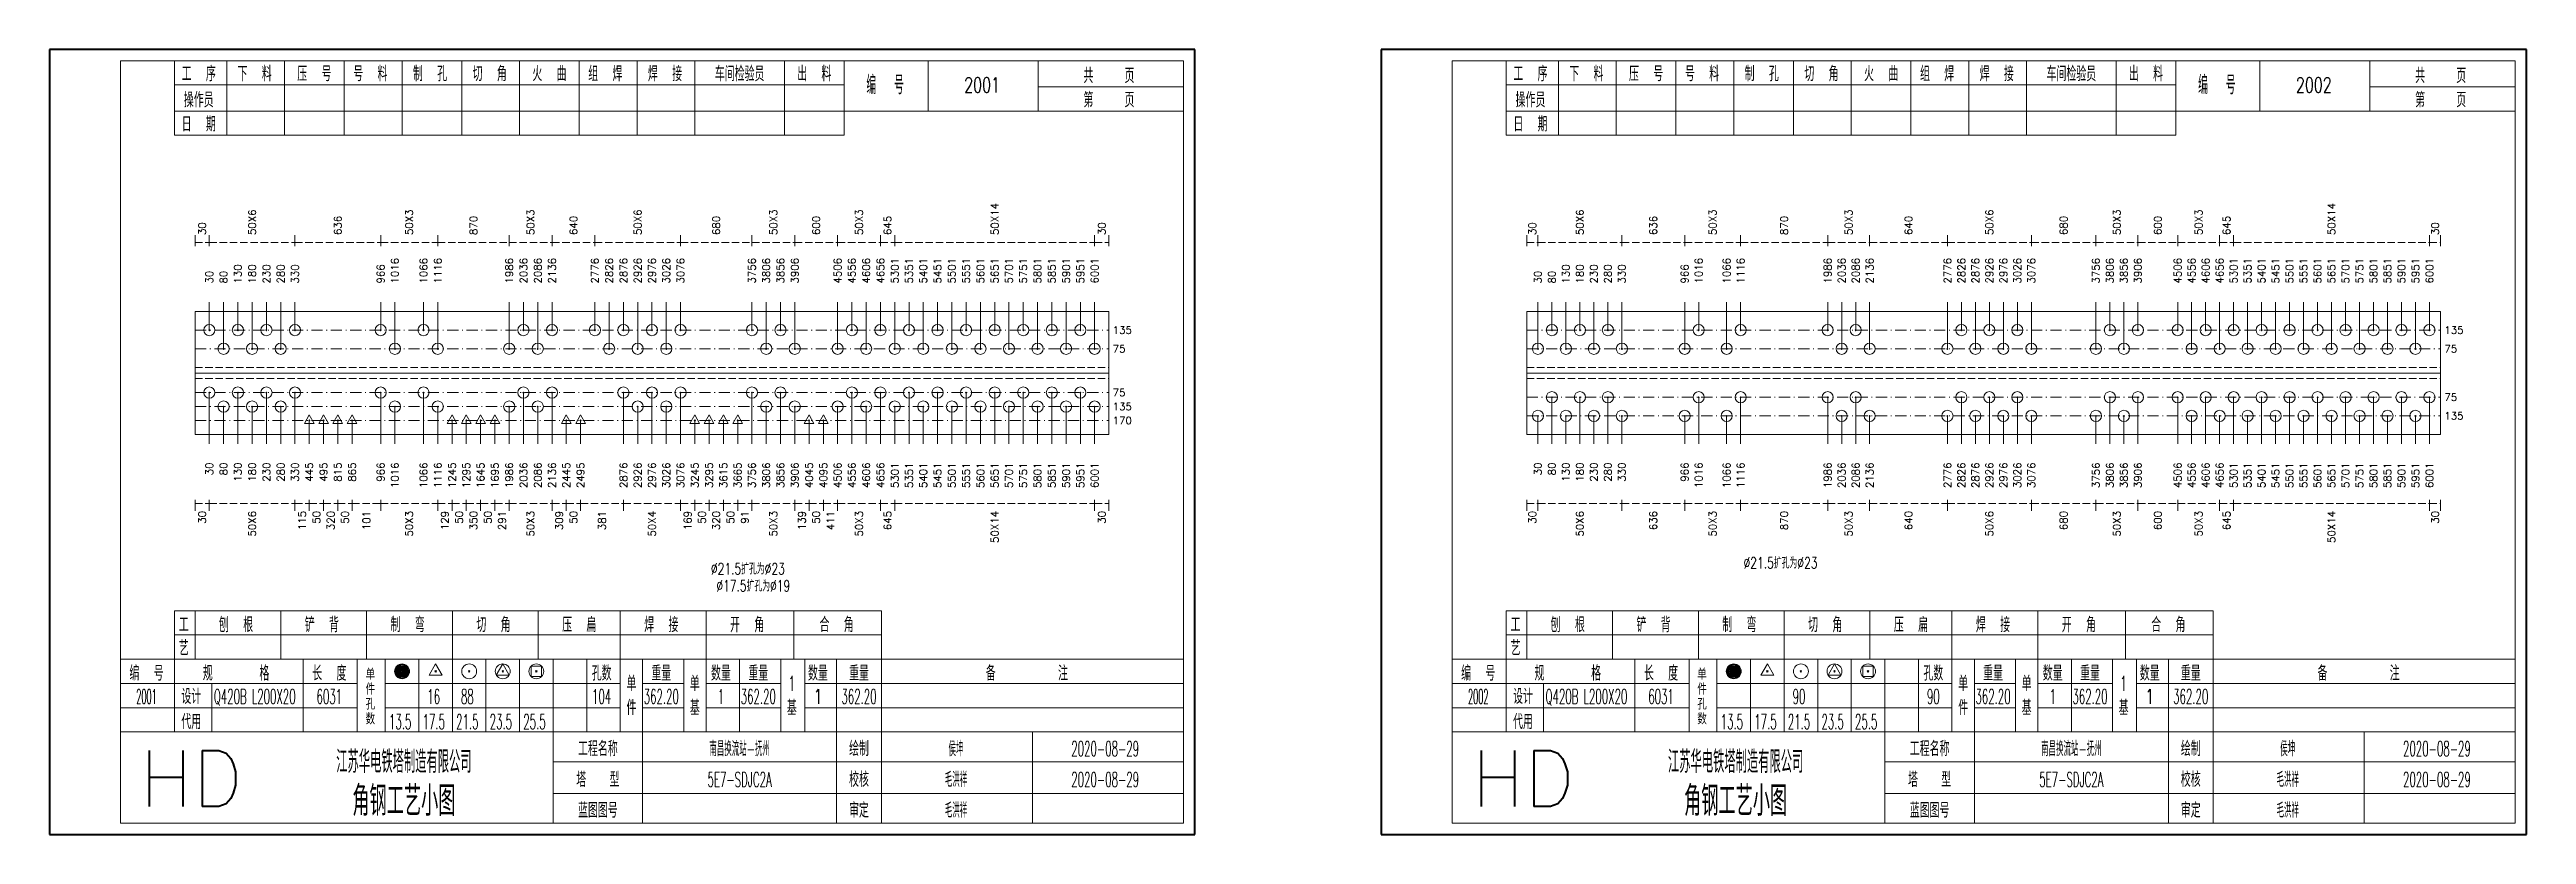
# Model space of a CAD drawing. Extents: x 0 to 5305, y 0 to 1513.
# Drawn here: x 0 to 664, y 1302 to 1513 of the extents above; entities that cross this region are included whole.
import ezdxf
from ezdxf.enums import TextEntityAlignment as Align

# ---------------------------------------------------------------- set-up
doc = ezdxf.new("R2010")
doc.units = 0
doc.header["$MEASUREMENT"] = 0
doc.linetypes.add('一点画线', pattern=[5.2, 3, -1, 0.2, -1])
doc.linetypes.add('虚线', pattern=[2.75, 2, -0.75])
doc.layers.get('0').update_dxf_attribs({"linetype": 'CONTINUOUS', "lineweight": 25})
doc.layers.add('1', color=7, linetype='CONTINUOUS', lineweight=25)
doc.layers.add('4', color=7, linetype='CONTINUOUS', lineweight=25)
doc.styles.get("Standard").update_dxf_attribs({"font": 'simplex.shx', "width": 0.7, "height": 3, "bigfont": 'gbhzfs.shx'})

msp = doc.modelspace()

# ---------------------------------------------------------------- texts
at = {"color": 8, "linetype": 'Continuous', "lineweight": 9}
for s, p in [('50X6', (54.31, 1463.25)), ('636', (77.28, 1463.25)), ('50X3', (96.42, 1463.25)), ('870', (113.65, 1463.25)), ('50X3', (128.96, 1463.25)), ('640', (140.45, 1463.25)), ('50X6', (157.67, 1463.25)), ('680', (178.73, 1463.25)), ('50X3', (194.04, 1463.25)), ('600', (205.52, 1463.25)), ('50X3', (217.01, 1463.25)), ('645', (224.66, 1463.25)), ('50X14', (253.38, 1463.25)), ('50X6', (410.25, 1463.25)), ('636', (429.92, 1463.25)), ('50X3', (445.84, 1463.25)), ('870', (465.01, 1463.25)), ('50X3', (482.3, 1463.25)), ('640', (498.35, 1463.25)), ('50X6', (520.02, 1463.25)), ('680', (539.93, 1463.25)), ('50X3', (554.21, 1463.25)), ('600', (565.17, 1463.25)), ('50X3', (576.12, 1463.25)), ('645', (583.62, 1463.25)), ('50X14', (611.75, 1463.25)), ('30', (40.91, 1463.25)), ('30', (282.09, 1463.25)), ('30', (397.5, 1463.25)), ('30', (639.5, 1463.25))]:
    msp.add_text(s, height=2, rotation=90, dxfattribs=at).set_placement(p, align=Align.MIDDLE_LEFT)
at = {"color": 7, "linetype": 'Continuous', "lineweight": 13}
for s, p in [('130', (50.48, 1450.25)), ('180', (54.31, 1450.25)), ('230', (58.14, 1450.25)), ('280', (61.97, 1450.25)), ('330', (65.8, 1450.25)), ('966', (88.77, 1450.25)), ('1016', (92.59, 1450.25)), ('1066', (100.25, 1450.25)), ('1116', (104.08, 1450.25)), ('1986', (123.22, 1450.25)), ('2036', (127.05, 1450.25)), ('2086', (130.88, 1450.25)), ('2136', (134.7, 1450.25)), ('2776', (146.19, 1450.25)), ('2826', (150.02, 1450.25)), ('2876', (153.84, 1450.25)), ('2926', (157.67, 1450.25)), ('2976', (161.5, 1450.25)), ('3026', (165.33, 1450.25)), ('3076', (169.16, 1450.25)), ('3756', (188.3, 1450.25)), ('3806', (192.12, 1450.25)), ('3856', (195.95, 1450.25)), ('3906', (199.78, 1450.25)), ('4506', (211.27, 1450.25)), ('4556', (215.09, 1450.25)), ('4606', (218.92, 1450.25)), ('4656', (222.75, 1450.25)), ('5301', (226.58, 1450.25)), ('5351', (230.41, 1450.25)), ('5401', (234.23, 1450.25)), ('5451', (238.06, 1450.25)), ('5501', (241.89, 1450.25)), ('5551', (245.72, 1450.25)), ('5601', (249.55, 1450.25)), ('5651', (253.38, 1450.25)), ('5701', (257.2, 1450.25)), ('5751', (261.03, 1450.25)), ('5801', (264.86, 1450.25)), ('5851', (268.69, 1450.25)), ('5901', (272.52, 1450.25)), ('5951', (276.34, 1450.25)), ('6001', (280.17, 1450.25)), ('130', (406.5, 1450.25)), ('180', (410.25, 1450.25)), ('230', (414, 1450.25)), ('280', (417.75, 1450.25)), ('330', (421.5, 1450.25)), ('966', (438.34, 1450.25)), ('1016', (442.09, 1450.25)), ('1066', (449.59, 1450.25)), ('1116', (453.34, 1450.25)), ('1986', (476.68, 1450.25)), ('2036', (480.43, 1450.25)), ('2086', (484.18, 1450.25)), ('2136', (487.93, 1450.25)), ('2776', (508.77, 1450.25)), ('2826', (512.52, 1450.25)), ('2876', (516.27, 1450.25)), ('2926', (520.02, 1450.25)), ('2976', (523.77, 1450.25)), ('3026', (527.52, 1450.25)), ('3076', (531.27, 1450.25)), ('3756', (548.58, 1450.25)), ('3806', (552.33, 1450.25)), ('3856', (556.08, 1450.25)), ('3906', (559.83, 1450.25)), ('4506', (570.5, 1450.25)), ('4556', (574.25, 1450.25)), ('4606', (578, 1450.25)), ('4656', (581.75, 1450.25)), ('5301', (585.5, 1450.25)), ('5351', (589.25, 1450.25)), ('5401', (593, 1450.25)), ('5451', (596.75, 1450.25)), ('5501', (600.5, 1450.25)), ('5551', (604.25, 1450.25)), ('5601', (608, 1450.25)), ('5651', (611.75, 1450.25)), ('5701', (615.5, 1450.25)), ('5751', (619.25, 1450.25)), ('5801', (623, 1450.25)), ('5851', (626.75, 1450.25)), ('5901', (630.5, 1450.25)), ('5951', (634.25, 1450.25)), ('6001', (638, 1450.25)), ('30', (42.83, 1450.25)), ('80', (46.66, 1450.25)), ('30', (399, 1450.25)), ('80', (402.75, 1450.25))]:
    msp.add_text(s, height=2, rotation=90, dxfattribs=at).set_placement(p, align=Align.MIDDLE_LEFT)
for s, p in [('135', (285, 1437.75)), ('135', (642, 1437.75)), ('75', (285, 1432.75)), ('75', (642, 1432.75)), ('75', (285, 1421)), ('135', (285, 1417.25)), ('170', (285, 1413.5)), ('75', (642, 1419.75)), ('135', (642, 1414.75))]:
    msp.add_text(s, height=2, dxfattribs=at).set_placement(p, align=Align.MIDDLE_LEFT)
at = {"color": 8, "linetype": 'Continuous', "lineweight": 9}
for s, p in [('30', (40.91, 1389.25)), ('50X6', (54.31, 1389.25)), ('115', (67.71, 1389.25)), ('50', (71.54, 1389.25)), ('320', (75.37, 1389.25)), ('50', (79.2, 1389.25)), ('101', (84.94, 1389.25)), ('50X3', (96.42, 1389.25)), ('129', (105.99, 1389.25)), ('50', (109.82, 1389.25)), ('350', (113.65, 1389.25)), ('50', (117.48, 1389.25)), ('291', (121.3, 1389.25)), ('50X3', (128.96, 1389.25)), ('309', (136.62, 1389.25)), ('50', (140.45, 1389.25)), ('381', (148.1, 1389.25)), ('50X4', (161.5, 1389.25)), ('169', (171.07, 1389.25)), ('50', (174.9, 1389.25)), ('320', (178.73, 1389.25)), ('50', (182.55, 1389.25)), ('91', (186.38, 1389.25)), ('50X3', (194.04, 1389.25)), ('139', (201.7, 1389.25)), ('50', (205.52, 1389.25)), ('411', (209.35, 1389.25)), ('50X3', (217.01, 1389.25)), ('645', (224.66, 1389.25)), ('50X14', (253.38, 1389.25)), ('30', (282.09, 1389.25)), ('30', (397.5, 1389.25)), ('50X6', (410.25, 1389.25)), ('636', (429.92, 1389.25)), ('50X3', (445.84, 1389.25)), ('870', (465.01, 1389.25)), ('50X3', (482.3, 1389.25)), ('640', (498.35, 1389.25)), ('50X6', (520.02, 1389.25)), ('680', (539.93, 1389.25)), ('50X3', (554.21, 1389.25)), ('600', (565.17, 1389.25)), ('50X3', (576.12, 1389.25)), ('645', (583.62, 1389.25)), ('50X14', (611.75, 1389.25)), ('30', (639.5, 1389.25))]:
    msp.add_text(s, height=2, rotation=90, dxfattribs=at).set_placement(p, align=Align.MIDDLE_RIGHT)
at = {"color": 0, "linetype": 'Continuous', "char_height": 3, "width": 77.4687, "attachment_point": 1}
for s, insert in [('∅21.5扩孔为∅23', (177.3, 1375.26)), ('∅21.5扩孔为∅23', (454.13, 1376.83)), ('∅17.5扩孔为∅19', (178.77, 1370.69))]:
    msp.add_mtext(s, dxfattribs=dict(at, insert=insert))
at = {"layer": '1', "color": 7, "linetype": 'Continuous', "lineweight": 13}
for s, p in [('30', (42.83, 1402.25)), ('80', (46.66, 1402.25)), ('130', (50.48, 1402.25)), ('180', (54.31, 1402.25)), ('230', (58.14, 1402.25)), ('280', (61.97, 1402.25)), ('330', (65.8, 1402.25)), ('445', (69.62, 1402.25)), ('495', (73.45, 1402.25)), ('815', (77.28, 1402.25)), ('865', (81.11, 1402.25)), ('966', (88.77, 1402.25)), ('1016', (92.59, 1402.25)), ('1066', (100.25, 1402.25)), ('1116', (104.08, 1402.25)), ('1245', (107.91, 1402.25)), ('1295', (111.73, 1402.25)), ('1645', (115.56, 1402.25)), ('1695', (119.39, 1402.25)), ('1986', (123.22, 1402.25)), ('2036', (127.05, 1402.25)), ('2086', (130.88, 1402.25)), ('2136', (134.7, 1402.25)), ('2445', (138.53, 1402.25)), ('2495', (142.36, 1402.25)), ('2876', (153.84, 1402.25)), ('2926', (157.67, 1402.25)), ('2976', (161.5, 1402.25)), ('3026', (165.33, 1402.25)), ('3076', (169.16, 1402.25)), ('3245', (172.98, 1402.25)), ('3295', (176.81, 1402.25)), ('3615', (180.64, 1402.25)), ('3665', (184.47, 1402.25)), ('3756', (188.3, 1402.25)), ('3806', (192.12, 1402.25)), ('3856', (195.95, 1402.25)), ('3906', (199.78, 1402.25)), ('4045', (203.61, 1402.25)), ('4095', (207.44, 1402.25)), ('4506', (211.27, 1402.25)), ('4556', (215.09, 1402.25)), ('4606', (218.92, 1402.25)), ('4656', (222.75, 1402.25)), ('5301', (226.58, 1402.25)), ('5351', (230.41, 1402.25)), ('5401', (234.23, 1402.25)), ('5451', (238.06, 1402.25)), ('5501', (241.89, 1402.25)), ('5551', (245.72, 1402.25)), ('5601', (249.55, 1402.25)), ('5651', (253.38, 1402.25)), ('5701', (257.2, 1402.25)), ('5751', (261.03, 1402.25)), ('5801', (264.86, 1402.25)), ('5851', (268.69, 1402.25)), ('5901', (272.52, 1402.25)), ('5951', (276.34, 1402.25)), ('6001', (280.17, 1402.25)), ('30', (399, 1402.25)), ('80', (402.75, 1402.25)), ('130', (406.5, 1402.25)), ('180', (410.25, 1402.25)), ('230', (414, 1402.25)), ('280', (417.75, 1402.25)), ('330', (421.5, 1402.25)), ('966', (438.34, 1402.25)), ('1016', (442.09, 1402.25)), ('1066', (449.59, 1402.25)), ('1116', (453.34, 1402.25)), ('1986', (476.68, 1402.25)), ('2036', (480.43, 1402.25)), ('2086', (484.18, 1402.25)), ('2136', (487.93, 1402.25)), ('2776', (508.77, 1402.25)), ('2826', (512.52, 1402.25)), ('2876', (516.27, 1402.25)), ('2926', (520.02, 1402.25)), ('2976', (523.77, 1402.25)), ('3026', (527.52, 1402.25)), ('3076', (531.27, 1402.25)), ('3756', (548.58, 1402.25)), ('3806', (552.33, 1402.25)), ('3856', (556.08, 1402.25)), ('3906', (559.83, 1402.25)), ('4506', (570.5, 1402.25)), ('4556', (574.25, 1402.25)), ('4606', (578, 1402.25)), ('4656', (581.75, 1402.25)), ('5301', (585.5, 1402.25)), ('5351', (589.25, 1402.25)), ('5401', (593, 1402.25)), ('5451', (596.75, 1402.25)), ('5501', (600.5, 1402.25)), ('5551', (604.25, 1402.25)), ('5601', (608, 1402.25)), ('5651', (611.75, 1402.25)), ('5701', (615.5, 1402.25)), ('5751', (619.25, 1402.25)), ('5801', (623, 1402.25)), ('5851', (626.75, 1402.25)), ('5901', (630.5, 1402.25)), ('5951', (634.25, 1402.25)), ('6001', (638, 1402.25))]:
    msp.add_text(s, height=2, rotation=90, dxfattribs=at).set_placement(p, align=Align.MIDDLE_RIGHT)
at = {"layer": '4', "color": 1, "linetype": 'Continuous', "lineweight": 13}
for s, height, width, p in [('工  序', 4, 0.7, (40, 1506.5)), ('下  料', 4, 0.7, (55, 1506.5)), ('压  号', 4, 0.7, (71, 1506.5)), ('号  料', 4, 0.7, (86, 1506.5)), ('制  孔', 4, 0.7, (102, 1506.5)), ('切  角', 4, 0.7, (118, 1506.5)), ('火  曲', 4, 0.7, (134, 1506.5)), ('组  焊', 4, 0.7, (149, 1506.5)), ('焊  接', 4, 0.7, (165, 1506.5)), ('车间检验员', 4, 0.7, (185, 1506.5)), ('出  料', 4, 0.7, (205, 1506.5)), ('共    页', 4, 0.7, (284, 1506)), ('工  序', 4, 0.7, (397, 1506.5)), ('下  料', 4, 0.7, (412, 1506.5)), ('压  号', 4, 0.7, (428, 1506.5)), ('号  料', 4, 0.7, (443, 1506.5)), ('制  孔', 4, 0.7, (459, 1506.5)), ('切  角', 4, 0.7, (475, 1506.5)), ('火  曲', 4, 0.7, (491, 1506.5)), ('组  焊', 4, 0.7, (506, 1506.5)), ('焊  接', 4, 0.7, (522, 1506.5)), ('车间检验员', 4, 0.7, (542, 1506.5)), ('出  料', 4, 0.7, (562, 1506.5)), ('共    页', 4, 0.7, (641, 1506)), ('操作员', 4, 0.7, (40, 1499.5)), ('编  号', 5, 0.7, (224, 1503.5)), ('2001', 4, 0.7, (250, 1503.5)), ('第    页', 4, 0.7, (284, 1499.5)), ('操作员', 4, 0.7, (397, 1499.5)), ('编  号', 5, 0.7, (581, 1503.5)), ('2002', 4, 0.7, (607, 1503.5)), ('第    页', 4, 0.7, (641, 1499.5)), ('日  期', 4, 0.7, (40, 1493)), ('日  期', 4, 0.7, (397, 1493)), ('制  弯', 4, 0.7, (96, 1358.75)), ('制  弯', 4, 0.7, (453, 1358.75)), ('工', 4, 0.7, (36, 1358.75)), ('艺', 4, 0.7, (36, 1352.5)), ('刨  根', 4, 0.7, (50, 1358.75)), ('铲  背', 4, 0.7, (73, 1358.75)), ('切  角', 4, 0.7, (119, 1358.75)), ('压  扁', 4, 0.7, (142, 1358.75)), ('焊  接', 4, 0.7, (164, 1358.75)), ('开  角', 4, 0.7, (187, 1358.75)), ('合  角', 4, 0.7, (211, 1358.75)), ('工', 4, 0.7, (393, 1358.75)), ('艺', 4, 0.7, (393, 1352.5)), ('刨  根', 4, 0.7, (407, 1358.75)), ('铲  背', 4, 0.7, (430, 1358.75)), ('切  角', 4, 0.7, (476, 1358.75)), ('压  扁', 4, 0.7, (499, 1358.75)), ('焊  接', 4, 0.7, (521, 1358.75)), ('开  角', 4, 0.7, (544, 1358.75)), ('合  角', 4, 0.7, (568, 1358.75)), ('编  号', 4, 0.7, (26, 1345.75)), ('规      格', 4, 0.7, (50, 1345.75)), ('长  度', 4, 0.7, (75, 1345.75)), ('孔数', 4, 0.7, (148, 1345.75)), ('重量', 4, 0.7, (164, 1345.75)), ('数量', 4, 0.7, (180, 1345.75)), ('重量', 4, 0.7, (190, 1345.75)), ('数量', 4, 0.7, (206, 1345.75)), ('重量', 4, 0.7, (217, 1345.75)), ('备        注', 4, 0.7, (262, 1345.75)), ('编  号', 4, 0.7, (383, 1345.75)), ('规      格', 4, 0.7, (407, 1345.75)), ('长  度', 4, 0.7, (432, 1345.75)), ('孔数', 4, 0.7, (505, 1345.75)), ('重量', 4, 0.7, (521, 1345.75)), ('数量', 4, 0.7, (537, 1345.75)), ('重量', 4, 0.7, (547, 1345.75)), ('数量', 4, 0.7, (563, 1345.75)), ('重量', 4, 0.7, (574, 1345.75)), ('备        注', 4, 0.7, (619, 1345.75)), ('2001', 4, 0.4, (26, 1339.5)), ('设计', 4, 0.7, (38, 1339.5)), ('Q420B L200X20', 4, 0.5, (55, 1339.5)), ('6031', 4, 0.5, (75, 1339.5)), ('16', 4, 0.5, (103, 1339.5)), ('88', 4, 0.5, (112, 1339.5)), ('104', 4, 0.5, (148, 1339.5)), ('单', 4, 0.7, (156, 1343)), ('362.20', 4, 0.5, (164, 1339.5)), ('单', 4, 0.7, (173, 1343)), ('1', 4, 0.5, (180, 1339.5)), ('362.20', 4, 0.5, (190, 1339.5)), ('1', 4, 0.5, (199, 1343)), ('1', 4, 0.7, (206, 1339.5)), ('362.20', 4, 0.5, (217, 1339.5)), ('2002', 4, 0.4, (383, 1339.5)), ('设计', 4, 0.7, (395, 1339.5)), ('Q420B L200X20', 4, 0.5, (412, 1339.5)), ('6031', 4, 0.5, (432, 1339.5)), ('90', 4, 0.5, (469, 1339.5)), ('90', 4, 0.5, (505, 1339.5)), ('单', 4, 0.7, (513, 1343)), ('362.20', 4, 0.5, (521, 1339.5)), ('单', 4, 0.7, (530, 1343)), ('1', 4, 0.5, (537, 1339.5)), ('362.20', 4, 0.5, (547, 1339.5)), ('1', 4, 0.5, (556, 1343)), ('1', 4, 0.7, (563, 1339.5)), ('362.20', 4, 0.5, (574, 1339.5)), ('代用', 4, 0.7, (38, 1332.75)), ('13.5', 4, 0.5, (94, 1332.75)), ('17.5', 4, 0.5, (103, 1332.75)), ('21.5', 4, 0.5, (112, 1332.75)), ('23.5', 4, 0.5, (121, 1332.75)), ('25.5', 4, 0.5, (130, 1332.75)), ('件', 4, 0.7, (156, 1336.5)), ('基', 4, 0.7, (173, 1336.5)), ('基', 4, 0.7, (199, 1336.5)), ('代用', 4, 0.7, (395, 1332.75)), ('13.5', 4, 0.5, (451, 1332.75)), ('17.5', 4, 0.5, (460, 1332.75)), ('21.5', 4, 0.5, (469, 1332.75)), ('23.5', 4, 0.5, (478, 1332.75)), ('25.5', 4, 0.5, (487, 1332.75)), ('件', 4, 0.7, (513, 1336.5)), ('基', 4, 0.7, (530, 1336.5)), ('基', 4, 0.7, (556, 1336.5)), ('江苏华电铁塔制造有限公司', 6, 0.7, (95, 1322)), ('工程名称', 4, 0.7, (147, 1325.5)), ('南昌换流站-抚州', 4, 0.5, (185, 1325.5)), ('绘制', 4, 0.7, (217, 1325.5)), ('侯坤', 4, 0.5, (243, 1325.5)), ('2020-08-29', 4, 0.5, (283, 1325.5)), ('江苏华电铁塔制造有限公司', 6, 0.7, (452, 1322)), ('工程名称', 4, 0.7, (504, 1325.5)), ('南昌换流站-抚州', 4, 0.5, (542, 1325.5)), ('绘制', 4, 0.7, (574, 1325.5)), ('侯坤', 4, 0.5, (600, 1325.5)), ('2020-08-29', 4, 0.5, (640, 1325.5)), ('角钢工艺小图', 8, 0.8, (95, 1311.5)), ('塔   型', 4, 0.7, (147, 1317.25)), ('5E7-SDJC2A', 4, 0.5, (185, 1317.25)), ('校核', 4, 0.7, (217, 1317.25)), ('毛洪祥', 4, 0.5, (243, 1317.25)), ('2020-08-29', 4, 0.5, (283, 1317.25)), ('角钢工艺小图', 8, 0.8, (452, 1311.5)), ('塔   型', 4, 0.7, (504, 1317.25)), ('5E7-SDJC2A', 4, 0.5, (542, 1317.25)), ('校核', 4, 0.7, (574, 1317.25)), ('毛洪祥', 4, 0.5, (600, 1317.25)), ('2020-08-29', 4, 0.5, (640, 1317.25)), ('蓝图图号', 4, 0.7, (147, 1309)), ('审定', 4, 0.7, (217, 1309)), ('毛洪祥', 4, 0.5, (243, 1309)), ('蓝图图号', 4, 0.7, (504, 1309)), ('审定', 4, 0.7, (574, 1309)), ('毛洪祥', 4, 0.5, (600, 1309))]:
    msp.add_text(s, height=height, dxfattribs=dict(at, width=width)).set_placement(p, align=Align.MIDDLE_CENTER)
for s, height, p in [('件', 3, (86, 1341.5)), ('单', 3, (86, 1345.5)), ('件', 3, (443, 1341.5)), ('单', 3, (443, 1345.5)), ('孔', 3, (86, 1337.5)), ('数', 3, (86, 1333.5)), ('孔', 3, (443, 1337.5)), ('数', 3, (443, 1333.5)), ('HD', 15, (38, 1317.5)), ('HD', 15, (395, 1317.5))]:
    msp.add_text(s, height=height, dxfattribs=at).set_placement(p, align=Align.MIDDLE_CENTER)

# ---------------------------------------------------------------- linework, layer by layer
at = {"color": 8, "linetype": 'Continuous', "lineweight": 9}
for p, q in [((39, 1460.25), (39, 1463.25)), ((42.83, 1460.25), (42.83, 1463.25)), ((42.83, 1460.25), (42.83, 1463.25)), ((65.8, 1460.25), (65.8, 1463.25)), ((65.8, 1460.25), (65.8, 1463.25)), ((88.77, 1460.25), (88.77, 1463.25)), ((88.77, 1460.25), (88.77, 1463.25)), ((104.08, 1460.25), (104.08, 1463.25)), ((104.08, 1460.25), (104.08, 1463.25)), ((123.22, 1460.25), (123.22, 1463.25)), ((123.22, 1460.25), (123.22, 1463.25)), ((134.7, 1460.25), (134.7, 1463.25)), ((134.7, 1460.25), (134.7, 1463.25)), ((146.19, 1460.25), (146.19, 1463.25)), ((146.19, 1460.25), (146.19, 1463.25)), ((169.16, 1460.25), (169.16, 1463.25)), ((169.16, 1460.25), (169.16, 1463.25)), ((188.3, 1460.25), (188.3, 1463.25)), ((188.3, 1460.25), (188.3, 1463.25)), ((199.78, 1460.25), (199.78, 1463.25)), ((199.78, 1460.25), (199.78, 1463.25)), ((211.27, 1460.25), (211.27, 1463.25)), ((211.27, 1460.25), (211.27, 1463.25)), ((222.75, 1460.25), (222.75, 1463.25)), ((222.75, 1460.25), (222.75, 1463.25)), ((226.58, 1460.25), (226.58, 1463.25)), ((226.58, 1460.25), (226.58, 1463.25)), ((280.17, 1460.25), (280.17, 1463.25)), ((280.17, 1460.25), (280.17, 1463.25)), ((284, 1460.25), (284, 1463.25)), ((396, 1460.25), (396, 1463.25)), ((399, 1460.25), (399, 1463.25)), ((399, 1460.25), (399, 1463.25)), ((421.5, 1460.25), (421.5, 1463.25)), ((421.5, 1460.25), (421.5, 1463.25)), ((438.34, 1460.25), (438.34, 1463.25)), ((438.34, 1460.25), (438.34, 1463.25)), ((453.34, 1460.25), (453.34, 1463.25)), ((453.34, 1460.25), (453.34, 1463.25)), ((476.68, 1460.25), (476.68, 1463.25)), ((476.68, 1460.25), (476.68, 1463.25)), ((487.93, 1460.25), (487.93, 1463.25)), ((487.93, 1460.25), (487.93, 1463.25)), ((508.77, 1460.25), (508.77, 1463.25)), ((508.77, 1460.25), (508.77, 1463.25)), ((531.27, 1460.25), (531.27, 1463.25)), ((531.27, 1460.25), (531.27, 1463.25)), ((548.58, 1460.25), (548.58, 1463.25)), ((548.58, 1460.25), (548.58, 1463.25)), ((559.83, 1460.25), (559.83, 1463.25)), ((559.83, 1460.25), (559.83, 1463.25)), ((570.5, 1460.25), (570.5, 1463.25)), ((570.5, 1460.25), (570.5, 1463.25)), ((581.75, 1460.25), (581.75, 1463.25)), ((581.75, 1460.25), (581.75, 1463.25)), ((585.5, 1460.25), (585.5, 1463.25)), ((585.5, 1460.25), (585.5, 1463.25)), ((638, 1460.25), (638, 1463.25)), ((638, 1460.25), (638, 1463.25)), ((641, 1460.25), (641, 1463.25)), ((39, 1392.25), (39, 1389.25)), ((42.83, 1392.25), (42.83, 1389.25)), ((42.83, 1392.25), (42.83, 1389.25)), ((65.8, 1392.25), (65.8, 1389.25)), ((65.8, 1392.25), (65.8, 1389.25)), ((69.62, 1392.25), (69.62, 1389.25)), ((69.62, 1392.25), (69.62, 1389.25)), ((73.45, 1392.25), (73.45, 1389.25)), ((73.45, 1392.25), (73.45, 1389.25)), ((77.28, 1392.25), (77.28, 1389.25)), ((77.28, 1392.25), (77.28, 1389.25)), ((81.11, 1392.25), (81.11, 1389.25)), ((81.11, 1392.25), (81.11, 1389.25)), ((88.77, 1392.25), (88.77, 1389.25)), ((88.77, 1392.25), (88.77, 1389.25)), ((104.08, 1392.25), (104.08, 1389.25)), ((104.08, 1392.25), (104.08, 1389.25)), ((107.91, 1392.25), (107.91, 1389.25)), ((107.91, 1392.25), (107.91, 1389.25)), ((111.73, 1392.25), (111.73, 1389.25)), ((111.73, 1392.25), (111.73, 1389.25)), ((115.56, 1392.25), (115.56, 1389.25)), ((115.56, 1392.25), (115.56, 1389.25)), ((119.39, 1392.25), (119.39, 1389.25)), ((119.39, 1392.25), (119.39, 1389.25)), ((123.22, 1392.25), (123.22, 1389.25)), ((123.22, 1392.25), (123.22, 1389.25)), ((134.7, 1392.25), (134.7, 1389.25)), ((134.7, 1392.25), (134.7, 1389.25)), ((138.53, 1392.25), (138.53, 1389.25)), ((138.53, 1392.25), (138.53, 1389.25)), ((142.36, 1392.25), (142.36, 1389.25)), ((142.36, 1392.25), (142.36, 1389.25)), ((153.84, 1392.25), (153.84, 1389.25)), ((153.84, 1392.25), (153.84, 1389.25)), ((169.16, 1392.25), (169.16, 1389.25)), ((169.16, 1392.25), (169.16, 1389.25)), ((172.98, 1392.25), (172.98, 1389.25)), ((172.98, 1392.25), (172.98, 1389.25)), ((176.81, 1392.25), (176.81, 1389.25)), ((176.81, 1392.25), (176.81, 1389.25)), ((180.64, 1392.25), (180.64, 1389.25)), ((180.64, 1392.25), (180.64, 1389.25)), ((184.47, 1392.25), (184.47, 1389.25)), ((184.47, 1392.25), (184.47, 1389.25)), ((188.3, 1392.25), (188.3, 1389.25)), ((188.3, 1392.25), (188.3, 1389.25)), ((199.78, 1392.25), (199.78, 1389.25)), ((199.78, 1392.25), (199.78, 1389.25)), ((203.61, 1392.25), (203.61, 1389.25)), ((203.61, 1392.25), (203.61, 1389.25)), ((207.44, 1392.25), (207.44, 1389.25)), ((207.44, 1392.25), (207.44, 1389.25)), ((211.27, 1392.25), (211.27, 1389.25)), ((211.27, 1392.25), (211.27, 1389.25)), ((222.75, 1392.25), (222.75, 1389.25)), ((222.75, 1392.25), (222.75, 1389.25)), ((226.58, 1392.25), (226.58, 1389.25)), ((226.58, 1392.25), (226.58, 1389.25)), ((280.17, 1392.25), (280.17, 1389.25)), ((280.17, 1392.25), (280.17, 1389.25)), ((284, 1392.25), (284, 1389.25)), ((396, 1392.25), (396, 1389.25)), ((399, 1392.25), (399, 1389.25)), ((399, 1392.25), (399, 1389.25)), ((421.5, 1392.25), (421.5, 1389.25)), ((421.5, 1392.25), (421.5, 1389.25)), ((438.34, 1392.25), (438.34, 1389.25)), ((438.34, 1392.25), (438.34, 1389.25)), ((453.34, 1392.25), (453.34, 1389.25)), ((453.34, 1392.25), (453.34, 1389.25)), ((476.68, 1392.25), (476.68, 1389.25)), ((476.68, 1392.25), (476.68, 1389.25)), ((487.93, 1392.25), (487.93, 1389.25)), ((487.93, 1392.25), (487.93, 1389.25)), ((508.77, 1392.25), (508.77, 1389.25)), ((508.77, 1392.25), (508.77, 1389.25)), ((531.27, 1392.25), (531.27, 1389.25)), ((531.27, 1392.25), (531.27, 1389.25)), ((548.58, 1392.25), (548.58, 1389.25)), ((548.58, 1392.25), (548.58, 1389.25)), ((559.83, 1392.25), (559.83, 1389.25)), ((559.83, 1392.25), (559.83, 1389.25)), ((570.5, 1392.25), (570.5, 1389.25)), ((570.5, 1392.25), (570.5, 1389.25)), ((581.75, 1392.25), (581.75, 1389.25)), ((581.75, 1392.25), (581.75, 1389.25)), ((585.5, 1392.25), (585.5, 1389.25)), ((585.5, 1392.25), (585.5, 1389.25)), ((638, 1392.25), (638, 1389.25)), ((638, 1392.25), (638, 1389.25)), ((641, 1392.25), (641, 1389.25))]:
    msp.add_line(p, q, dxfattribs=at)
at = {"color": 8, "linetype": '虚线', "lineweight": 9}
for p, q in [((39, 1461.25), (42.83, 1461.25)), ((42.83, 1461.25), (65.8, 1461.25)), ((65.8, 1461.25), (88.77, 1461.25)), ((88.77, 1461.25), (104.08, 1461.25)), ((104.08, 1461.25), (123.22, 1461.25)), ((123.22, 1461.25), (134.7, 1461.25)), ((134.7, 1461.25), (146.19, 1461.25)), ((146.19, 1461.25), (169.16, 1461.25)), ((169.16, 1461.25), (188.3, 1461.25)), ((188.3, 1461.25), (199.78, 1461.25)), ((199.78, 1461.25), (211.27, 1461.25)), ((211.27, 1461.25), (222.75, 1461.25)), ((222.75, 1461.25), (226.58, 1461.25)), ((226.58, 1461.25), (280.17, 1461.25)), ((280.17, 1461.25), (284, 1461.25)), ((396, 1461.25), (399, 1461.25)), ((399, 1461.25), (421.5, 1461.25)), ((421.5, 1461.25), (438.34, 1461.25)), ((438.34, 1461.25), (453.34, 1461.25)), ((453.34, 1461.25), (476.68, 1461.25)), ((476.68, 1461.25), (487.93, 1461.25)), ((487.93, 1461.25), (508.77, 1461.25)), ((508.77, 1461.25), (531.27, 1461.25)), ((531.27, 1461.25), (548.58, 1461.25)), ((548.58, 1461.25), (559.83, 1461.25)), ((559.83, 1461.25), (570.5, 1461.25)), ((570.5, 1461.25), (581.75, 1461.25)), ((581.75, 1461.25), (585.5, 1461.25)), ((585.5, 1461.25), (638, 1461.25)), ((638, 1461.25), (641, 1461.25)), ((39, 1391.25), (42.83, 1391.25)), ((42.83, 1391.25), (65.8, 1391.25)), ((65.8, 1391.25), (69.62, 1391.25)), ((69.62, 1391.25), (73.45, 1391.25)), ((73.45, 1391.25), (77.28, 1391.25)), ((77.28, 1391.25), (81.11, 1391.25)), ((81.11, 1391.25), (88.77, 1391.25)), ((88.77, 1391.25), (104.08, 1391.25)), ((104.08, 1391.25), (107.91, 1391.25)), ((107.91, 1391.25), (111.73, 1391.25)), ((111.73, 1391.25), (115.56, 1391.25)), ((115.56, 1391.25), (119.39, 1391.25)), ((119.39, 1391.25), (123.22, 1391.25)), ((123.22, 1391.25), (134.7, 1391.25)), ((134.7, 1391.25), (138.53, 1391.25)), ((138.53, 1391.25), (142.36, 1391.25)), ((142.36, 1391.25), (153.84, 1391.25)), ((153.84, 1391.25), (169.16, 1391.25)), ((169.16, 1391.25), (172.98, 1391.25)), ((172.98, 1391.25), (176.81, 1391.25)), ((176.81, 1391.25), (180.64, 1391.25)), ((180.64, 1391.25), (184.47, 1391.25)), ((184.47, 1391.25), (188.3, 1391.25)), ((188.3, 1391.25), (199.78, 1391.25)), ((199.78, 1391.25), (203.61, 1391.25)), ((203.61, 1391.25), (207.44, 1391.25)), ((207.44, 1391.25), (211.27, 1391.25)), ((211.27, 1391.25), (222.75, 1391.25)), ((222.75, 1391.25), (226.58, 1391.25)), ((226.58, 1391.25), (280.17, 1391.25)), ((280.17, 1391.25), (284, 1391.25)), ((396, 1391.25), (399, 1391.25)), ((399, 1391.25), (421.5, 1391.25)), ((421.5, 1391.25), (438.34, 1391.25)), ((438.34, 1391.25), (453.34, 1391.25)), ((453.34, 1391.25), (476.68, 1391.25)), ((476.68, 1391.25), (487.93, 1391.25)), ((487.93, 1391.25), (508.77, 1391.25)), ((508.77, 1391.25), (531.27, 1391.25)), ((531.27, 1391.25), (548.58, 1391.25)), ((548.58, 1391.25), (559.83, 1391.25)), ((559.83, 1391.25), (570.5, 1391.25)), ((570.5, 1391.25), (581.75, 1391.25)), ((581.75, 1391.25), (585.5, 1391.25)), ((585.5, 1391.25), (638, 1391.25)), ((638, 1391.25), (641, 1391.25))]:
    msp.add_line(p, q, dxfattribs=at)
at = {"color": 7, "linetype": 'Continuous', "lineweight": 18}
for p, q in [((39, 1442.75), (39, 1409.75)), ((39, 1442.75), (284, 1442.75)), ((284, 1442.75), (284, 1409.75)), ((396, 1442.75), (396, 1409.75)), ((396, 1442.75), (641, 1442.75)), ((641, 1442.75), (641, 1409.75)), ((39, 1426.25), (284, 1426.25)), ((396, 1426.25), (641, 1426.25))]:
    msp.add_line(p, q, dxfattribs=at)
at = {"color": 7, "linetype": 'Continuous', "lineweight": 13}
for p, q in [((42.83, 1437.75), (42.83, 1445.25)), ((46.66, 1432.75), (46.66, 1445.25)), ((50.48, 1437.75), (50.48, 1445.25)), ((54.31, 1432.75), (54.31, 1445.25)), ((58.14, 1437.75), (58.14, 1445.25)), ((61.97, 1432.75), (61.97, 1445.25)), ((65.8, 1437.75), (65.8, 1445.25)), ((88.77, 1437.75), (88.77, 1445.25)), ((92.59, 1432.75), (92.59, 1445.25)), ((100.25, 1437.75), (100.25, 1445.25)), ((104.08, 1432.75), (104.08, 1445.25)), ((123.22, 1432.75), (123.22, 1445.25)), ((127.05, 1437.75), (127.05, 1445.25)), ((130.88, 1432.75), (130.88, 1445.25)), ((134.7, 1437.75), (134.7, 1445.25)), ((146.19, 1437.75), (146.19, 1445.25)), ((150.02, 1432.75), (150.02, 1445.25)), ((153.84, 1437.75), (153.84, 1445.25)), ((157.67, 1432.75), (157.67, 1445.25)), ((161.5, 1437.75), (161.5, 1445.25)), ((165.33, 1432.75), (165.33, 1445.25)), ((169.16, 1437.75), (169.16, 1445.25)), ((188.3, 1437.75), (188.3, 1445.25)), ((192.12, 1432.75), (192.12, 1445.25)), ((195.95, 1437.75), (195.95, 1445.25)), ((199.78, 1432.75), (199.78, 1445.25)), ((211.27, 1432.75), (211.27, 1445.25)), ((215.09, 1437.75), (215.09, 1445.25)), ((218.92, 1432.75), (218.92, 1445.25)), ((222.75, 1437.75), (222.75, 1445.25)), ((226.58, 1432.75), (226.58, 1445.25)), ((230.41, 1437.75), (230.41, 1445.25)), ((234.23, 1432.75), (234.23, 1445.25)), ((238.06, 1437.75), (238.06, 1445.25)), ((241.89, 1432.75), (241.89, 1445.25)), ((245.72, 1437.75), (245.72, 1445.25)), ((249.55, 1432.75), (249.55, 1445.25)), ((253.38, 1437.75), (253.38, 1445.25)), ((257.2, 1432.75), (257.2, 1445.25)), ((261.03, 1437.75), (261.03, 1445.25)), ((264.86, 1432.75), (264.86, 1445.25)), ((268.69, 1437.75), (268.69, 1445.25)), ((272.52, 1432.75), (272.52, 1445.25)), ((276.34, 1437.75), (276.34, 1445.25)), ((280.17, 1432.75), (280.17, 1445.25)), ((399, 1432.75), (399, 1445.25)), ((402.75, 1437.75), (402.75, 1445.25)), ((406.5, 1432.75), (406.5, 1445.25)), ((410.25, 1437.75), (410.25, 1445.25)), ((414, 1432.75), (414, 1445.25)), ((417.75, 1437.75), (417.75, 1445.25)), ((421.5, 1432.75), (421.5, 1445.25)), ((438.34, 1432.75), (438.34, 1445.25)), ((442.09, 1437.75), (442.09, 1445.25)), ((449.59, 1432.75), (449.59, 1445.25)), ((453.34, 1437.75), (453.34, 1445.25)), ((476.68, 1437.75), (476.68, 1445.25)), ((480.43, 1432.75), (480.43, 1445.25)), ((484.18, 1437.75), (484.18, 1445.25)), ((487.93, 1432.75), (487.93, 1445.25)), ((508.77, 1432.75), (508.77, 1445.25)), ((512.52, 1437.75), (512.52, 1445.25)), ((516.27, 1432.75), (516.27, 1445.25)), ((520.02, 1437.75), (520.02, 1445.25)), ((523.77, 1432.75), (523.77, 1445.25)), ((527.52, 1437.75), (527.52, 1445.25)), ((531.27, 1432.75), (531.27, 1445.25)), ((548.58, 1432.75), (548.58, 1445.25)), ((552.33, 1437.75), (552.33, 1445.25)), ((556.08, 1432.75), (556.08, 1445.25)), ((559.83, 1437.75), (559.83, 1445.25)), ((570.5, 1437.75), (570.5, 1445.25)), ((574.25, 1432.75), (574.25, 1445.25)), ((578, 1437.75), (578, 1445.25)), ((581.75, 1432.75), (581.75, 1445.25)), ((585.5, 1437.75), (585.5, 1445.25)), ((589.25, 1432.75), (589.25, 1445.25)), ((593, 1437.75), (593, 1445.25)), ((596.75, 1432.75), (596.75, 1445.25)), ((600.5, 1437.75), (600.5, 1445.25)), ((604.25, 1432.75), (604.25, 1445.25)), ((608, 1437.75), (608, 1445.25)), ((611.75, 1432.75), (611.75, 1445.25)), ((615.5, 1437.75), (615.5, 1445.25)), ((619.25, 1432.75), (619.25, 1445.25)), ((623, 1437.75), (623, 1445.25)), ((626.75, 1432.75), (626.75, 1445.25)), ((630.5, 1437.75), (630.5, 1445.25)), ((634.25, 1432.75), (634.25, 1445.25)), ((638, 1437.75), (638, 1445.25)), ((42.68, 1437.6), (42.98, 1437.9)), ((42.98, 1437.6), (42.68, 1437.9)), ((50.33, 1437.6), (50.63, 1437.9)), ((50.63, 1437.6), (50.33, 1437.9)), ((57.99, 1437.6), (58.29, 1437.9)), ((58.29, 1437.6), (57.99, 1437.9)), ((65.65, 1437.6), (65.95, 1437.9)), ((65.95, 1437.6), (65.65, 1437.9)), ((88.62, 1437.6), (88.92, 1437.9)), ((88.92, 1437.6), (88.62, 1437.9)), ((100.1, 1437.6), (100.4, 1437.9)), ((100.4, 1437.6), (100.1, 1437.9)), ((126.9, 1437.6), (127.2, 1437.9)), ((127.2, 1437.6), (126.9, 1437.9)), ((134.55, 1437.6), (134.85, 1437.9)), ((134.85, 1437.6), (134.55, 1437.9)), ((146.04, 1437.6), (146.34, 1437.9)), ((146.34, 1437.6), (146.04, 1437.9)), ((153.69, 1437.6), (153.99, 1437.9)), ((153.99, 1437.6), (153.69, 1437.9)), ((161.35, 1437.6), (161.65, 1437.9)), ((161.65, 1437.6), (161.35, 1437.9)), ((169.01, 1437.6), (169.31, 1437.9)), ((169.31, 1437.6), (169.01, 1437.9)), ((188.15, 1437.6), (188.45, 1437.9)), ((188.45, 1437.6), (188.15, 1437.9)), ((195.8, 1437.6), (196.1, 1437.9)), ((196.1, 1437.6), (195.8, 1437.9)), ((214.94, 1437.6), (215.24, 1437.9)), ((215.24, 1437.6), (214.94, 1437.9)), ((222.6, 1437.6), (222.9, 1437.9)), ((222.9, 1437.6), (222.6, 1437.9)), ((230.26, 1437.6), (230.56, 1437.9)), ((230.56, 1437.6), (230.26, 1437.9)), ((237.91, 1437.6), (238.21, 1437.9)), ((238.21, 1437.6), (237.91, 1437.9)), ((245.57, 1437.6), (245.87, 1437.9)), ((245.87, 1437.6), (245.57, 1437.9)), ((253.22, 1437.6), (253.53, 1437.9)), ((253.53, 1437.6), (253.22, 1437.9)), ((260.88, 1437.6), (261.18, 1437.9)), ((261.18, 1437.6), (260.88, 1437.9)), ((268.54, 1437.6), (268.84, 1437.9)), ((268.84, 1437.6), (268.54, 1437.9)), ((276.19, 1437.6), (276.49, 1437.9)), ((276.49, 1437.6), (276.19, 1437.9)), ((402.6, 1437.6), (402.9, 1437.9)), ((402.9, 1437.6), (402.6, 1437.9)), ((410.1, 1437.6), (410.4, 1437.9)), ((410.4, 1437.6), (410.1, 1437.9)), ((417.6, 1437.6), (417.9, 1437.9)), ((417.9, 1437.6), (417.6, 1437.9)), ((441.94, 1437.6), (442.24, 1437.9)), ((442.24, 1437.6), (441.94, 1437.9)), ((453.19, 1437.6), (453.49, 1437.9)), ((453.49, 1437.6), (453.19, 1437.9)), ((476.53, 1437.6), (476.83, 1437.9)), ((476.83, 1437.6), (476.53, 1437.9)), ((484.03, 1437.6), (484.33, 1437.9)), ((484.33, 1437.6), (484.03, 1437.9)), ((512.37, 1437.6), (512.67, 1437.9)), ((512.67, 1437.6), (512.37, 1437.9)), ((519.87, 1437.6), (520.17, 1437.9)), ((520.17, 1437.6), (519.87, 1437.9)), ((527.37, 1437.6), (527.67, 1437.9)), ((527.67, 1437.6), (527.37, 1437.9)), ((552.18, 1437.6), (552.48, 1437.9)), ((552.48, 1437.6), (552.18, 1437.9)), ((559.68, 1437.6), (559.98, 1437.9)), ((559.98, 1437.6), (559.68, 1437.9)), ((570.35, 1437.6), (570.65, 1437.9)), ((570.65, 1437.6), (570.35, 1437.9)), ((577.85, 1437.6), (578.15, 1437.9)), ((578.15, 1437.6), (577.85, 1437.9)), ((585.35, 1437.6), (585.65, 1437.9)), ((585.65, 1437.6), (585.35, 1437.9)), ((592.85, 1437.6), (593.15, 1437.9)), ((593.15, 1437.6), (592.85, 1437.9)), ((600.35, 1437.6), (600.65, 1437.9)), ((600.65, 1437.6), (600.35, 1437.9)), ((607.85, 1437.6), (608.15, 1437.9)), ((608.15, 1437.6), (607.85, 1437.9)), ((615.35, 1437.6), (615.65, 1437.9)), ((615.65, 1437.6), (615.35, 1437.9)), ((622.85, 1437.6), (623.15, 1437.9)), ((623.15, 1437.6), (622.85, 1437.9)), ((630.35, 1437.6), (630.65, 1437.9)), ((630.65, 1437.6), (630.35, 1437.9)), ((637.85, 1437.6), (638.15, 1437.9)), ((638.15, 1437.6), (637.85, 1437.9)), ((46.51, 1432.6), (46.81, 1432.9)), ((46.81, 1432.6), (46.51, 1432.9)), ((54.16, 1432.6), (54.46, 1432.9)), ((54.46, 1432.6), (54.16, 1432.9)), ((61.82, 1432.6), (62.12, 1432.9)), ((62.12, 1432.6), (61.82, 1432.9)), ((92.44, 1432.6), (92.74, 1432.9)), ((92.74, 1432.6), (92.44, 1432.9)), ((103.93, 1432.6), (104.23, 1432.9)), ((104.23, 1432.6), (103.93, 1432.9)), ((123.07, 1432.6), (123.37, 1432.9)), ((123.37, 1432.6), (123.07, 1432.9)), ((130.72, 1432.6), (131.03, 1432.9)), ((131.03, 1432.6), (130.72, 1432.9)), ((149.87, 1432.6), (150.17, 1432.9)), ((150.17, 1432.6), (149.87, 1432.9)), ((157.52, 1432.6), (157.82, 1432.9)), ((157.82, 1432.6), (157.52, 1432.9)), ((165.18, 1432.6), (165.48, 1432.9)), ((165.48, 1432.6), (165.18, 1432.9)), ((191.97, 1432.6), (192.28, 1432.9)), ((192.28, 1432.6), (191.97, 1432.9)), ((199.63, 1432.6), (199.93, 1432.9)), ((199.93, 1432.6), (199.63, 1432.9)), ((211.12, 1432.6), (211.42, 1432.9)), ((211.42, 1432.6), (211.12, 1432.9)), ((218.77, 1432.6), (219.07, 1432.9)), ((219.07, 1432.6), (218.77, 1432.9)), ((226.43, 1432.6), (226.73, 1432.9)), ((226.73, 1432.6), (226.43, 1432.9)), ((234.08, 1432.6), (234.38, 1432.9)), ((234.38, 1432.6), (234.08, 1432.9)), ((241.74, 1432.6), (242.04, 1432.9)), ((242.04, 1432.6), (241.74, 1432.9)), ((249.4, 1432.6), (249.7, 1432.9)), ((249.7, 1432.6), (249.4, 1432.9)), ((257.05, 1432.6), (257.35, 1432.9)), ((257.35, 1432.6), (257.05, 1432.9)), ((264.71, 1432.6), (265.01, 1432.9)), ((265.01, 1432.6), (264.71, 1432.9)), ((272.37, 1432.6), (272.67, 1432.9)), ((272.67, 1432.6), (272.37, 1432.9)), ((280.02, 1432.6), (280.32, 1432.9)), ((280.32, 1432.6), (280.02, 1432.9)), ((398.85, 1432.6), (399.15, 1432.9)), ((399.15, 1432.6), (398.85, 1432.9)), ((406.35, 1432.6), (406.65, 1432.9)), ((406.65, 1432.6), (406.35, 1432.9)), ((413.85, 1432.6), (414.15, 1432.9)), ((414.15, 1432.6), (413.85, 1432.9)), ((421.35, 1432.6), (421.65, 1432.9)), ((421.65, 1432.6), (421.35, 1432.9)), ((438.19, 1432.6), (438.49, 1432.9)), ((438.49, 1432.6), (438.19, 1432.9)), ((449.44, 1432.6), (449.74, 1432.9)), ((449.74, 1432.6), (449.44, 1432.9)), ((480.28, 1432.6), (480.58, 1432.9)), ((480.58, 1432.6), (480.28, 1432.9)), ((487.78, 1432.6), (488.08, 1432.9)), ((488.08, 1432.6), (487.78, 1432.9)), ((508.62, 1432.6), (508.92, 1432.9)), ((508.92, 1432.6), (508.62, 1432.9)), ((516.12, 1432.6), (516.42, 1432.9)), ((516.42, 1432.6), (516.12, 1432.9)), ((523.62, 1432.6), (523.92, 1432.9)), ((523.92, 1432.6), (523.62, 1432.9)), ((531.12, 1432.6), (531.42, 1432.9)), ((531.42, 1432.6), (531.12, 1432.9)), ((548.43, 1432.6), (548.73, 1432.9)), ((548.73, 1432.6), (548.43, 1432.9)), ((555.93, 1432.6), (556.23, 1432.9)), ((556.23, 1432.6), (555.93, 1432.9)), ((574.1, 1432.6), (574.4, 1432.9)), ((574.4, 1432.6), (574.1, 1432.9)), ((581.6, 1432.6), (581.9, 1432.9)), ((581.9, 1432.6), (581.6, 1432.9)), ((589.1, 1432.6), (589.4, 1432.9)), ((589.4, 1432.6), (589.1, 1432.9)), ((596.6, 1432.6), (596.9, 1432.9)), ((596.9, 1432.6), (596.6, 1432.9)), ((604.1, 1432.6), (604.4, 1432.9)), ((604.4, 1432.6), (604.1, 1432.9)), ((611.6, 1432.6), (611.9, 1432.9)), ((611.9, 1432.6), (611.6, 1432.9)), ((619.1, 1432.6), (619.4, 1432.9)), ((619.4, 1432.6), (619.1, 1432.9)), ((626.6, 1432.6), (626.9, 1432.9)), ((626.9, 1432.6), (626.6, 1432.9)), ((634.1, 1432.6), (634.4, 1432.9)), ((634.4, 1432.6), (634.1, 1432.9)), ((42.83, 1421), (42.83, 1407.25)), ((50.48, 1421), (50.48, 1407.25)), ((58.14, 1421), (58.14, 1407.25)), ((65.8, 1421), (65.8, 1407.25)), ((88.77, 1421), (88.77, 1407.25)), ((100.25, 1421), (100.25, 1407.25)), ((127.05, 1421), (127.05, 1407.25)), ((134.7, 1421), (134.7, 1407.25)), ((153.84, 1421), (153.84, 1407.25)), ((161.5, 1421), (161.5, 1407.25)), ((169.16, 1421), (169.16, 1407.25)), ((188.3, 1421), (188.3, 1407.25)), ((195.95, 1421), (195.95, 1407.25)), ((215.09, 1421), (215.09, 1407.25)), ((222.75, 1421), (222.75, 1407.25)), ((230.41, 1421), (230.41, 1407.25)), ((238.06, 1421), (238.06, 1407.25)), ((245.72, 1421), (245.72, 1407.25)), ((253.38, 1421), (253.38, 1407.25)), ((261.03, 1421), (261.03, 1407.25)), ((268.69, 1421), (268.69, 1407.25)), ((276.34, 1421), (276.34, 1407.25)), ((46.66, 1417.25), (46.66, 1407.25)), ((54.31, 1417.25), (54.31, 1407.25)), ((61.97, 1417.25), (61.97, 1407.25)), ((92.59, 1417.25), (92.59, 1407.25)), ((104.08, 1417.25), (104.08, 1407.25)), ((123.22, 1417.25), (123.22, 1407.25)), ((130.88, 1417.25), (130.88, 1407.25)), ((157.67, 1417.25), (157.67, 1407.25)), ((165.33, 1417.25), (165.33, 1407.25)), ((192.12, 1417.25), (192.12, 1407.25)), ((199.78, 1417.25), (199.78, 1407.25)), ((211.27, 1417.25), (211.27, 1407.25)), ((218.92, 1417.25), (218.92, 1407.25)), ((226.58, 1417.25), (226.58, 1407.25)), ((234.23, 1417.25), (234.23, 1407.25)), ((241.89, 1417.25), (241.89, 1407.25)), ((249.55, 1417.25), (249.55, 1407.25)), ((257.2, 1417.25), (257.2, 1407.25)), ((264.86, 1417.25), (264.86, 1407.25)), ((272.52, 1417.25), (272.52, 1407.25)), ((280.17, 1417.25), (280.17, 1407.25)), ((399, 1414.75), (399, 1407.25)), ((402.75, 1419.75), (402.75, 1407.25)), ((406.5, 1414.75), (406.5, 1407.25)), ((410.25, 1419.75), (410.25, 1407.25)), ((414, 1414.75), (414, 1407.25)), ((417.75, 1419.75), (417.75, 1407.25)), ((421.5, 1414.75), (421.5, 1407.25)), ((438.34, 1414.75), (438.34, 1407.25)), ((442.09, 1419.75), (442.09, 1407.25)), ((449.59, 1414.75), (449.59, 1407.25)), ((453.34, 1419.75), (453.34, 1407.25)), ((476.68, 1419.75), (476.68, 1407.25)), ((480.43, 1414.75), (480.43, 1407.25)), ((484.18, 1419.75), (484.18, 1407.25)), ((487.93, 1414.75), (487.93, 1407.25)), ((508.77, 1414.75), (508.77, 1407.25)), ((512.52, 1419.75), (512.52, 1407.25)), ((516.27, 1414.75), (516.27, 1407.25)), ((520.02, 1419.75), (520.02, 1407.25)), ((523.77, 1414.75), (523.77, 1407.25)), ((527.52, 1419.75), (527.52, 1407.25)), ((531.27, 1414.75), (531.27, 1407.25)), ((548.58, 1414.75), (548.58, 1407.25)), ((552.33, 1419.75), (552.33, 1407.25)), ((556.08, 1414.75), (556.08, 1407.25)), ((559.83, 1419.75), (559.83, 1407.25)), ((570.5, 1419.75), (570.5, 1407.25)), ((574.25, 1414.75), (574.25, 1407.25)), ((578, 1419.75), (578, 1407.25)), ((581.75, 1414.75), (581.75, 1407.25)), ((585.5, 1419.75), (585.5, 1407.25)), ((589.25, 1414.75), (589.25, 1407.25)), ((593, 1419.75), (593, 1407.25)), ((596.75, 1414.75), (596.75, 1407.25)), ((600.5, 1419.75), (600.5, 1407.25)), ((604.25, 1414.75), (604.25, 1407.25)), ((608, 1419.75), (608, 1407.25)), ((611.75, 1414.75), (611.75, 1407.25)), ((615.5, 1419.75), (615.5, 1407.25)), ((619.25, 1414.75), (619.25, 1407.25)), ((623, 1419.75), (623, 1407.25)), ((626.75, 1414.75), (626.75, 1407.25)), ((630.5, 1419.75), (630.5, 1407.25)), ((634.25, 1414.75), (634.25, 1407.25)), ((638, 1419.75), (638, 1407.25)), ((69.62, 1413.5), (69.62, 1407.25)), ((73.45, 1413.5), (73.45, 1407.25)), ((77.28, 1413.5), (77.28, 1407.25)), ((81.11, 1413.5), (81.11, 1407.25)), ((107.91, 1413.5), (107.91, 1407.25)), ((111.73, 1413.5), (111.73, 1407.25)), ((115.56, 1413.5), (115.56, 1407.25)), ((119.39, 1413.5), (119.39, 1407.25)), ((138.53, 1413.5), (138.53, 1407.25)), ((142.36, 1413.5), (142.36, 1407.25)), ((172.98, 1413.5), (172.98, 1407.25)), ((176.81, 1413.5), (176.81, 1407.25)), ((180.64, 1413.5), (180.64, 1407.25)), ((184.47, 1413.5), (184.47, 1407.25)), ((203.61, 1413.5), (203.61, 1407.25)), ((207.44, 1413.5), (207.44, 1407.25))]:
    msp.add_line(p, q, dxfattribs=at)
at = {"color": 3, "linetype": '一点画线', "lineweight": 13}
for p, q in [((39, 1437.75), (284, 1437.75)), ((396, 1437.75), (641, 1437.75)), ((39, 1432.75), (284, 1432.75)), ((396, 1432.75), (641, 1432.75)), ((39, 1421), (284, 1421)), ((39, 1417.25), (284, 1417.25)), ((396, 1419.75), (641, 1419.75)), ((396, 1414.75), (641, 1414.75)), ((39, 1413.5), (284, 1413.5))]:
    msp.add_line(p, q, dxfattribs=at)
at = {"color": 1, "linetype": '虚线', "lineweight": 18}
for p, q in [((39, 1427.75), (284, 1427.75)), ((396, 1427.75), (641, 1427.75)), ((39, 1424.75), (284, 1424.75)), ((396, 1424.75), (641, 1424.75))]:
    msp.add_line(p, q, dxfattribs=at)
at = {"color": 7, "linetype": 'Continuous', "lineweight": 13}
for centre in [(42.83, 1437.75), (46.66, 1432.75), (50.48, 1437.75), (54.31, 1432.75), (58.14, 1437.75), (61.97, 1432.75), (65.8, 1437.75), (88.77, 1437.75), (92.59, 1432.75), (100.25, 1437.75), (104.08, 1432.75), (123.22, 1432.75), (127.05, 1437.75), (130.88, 1432.75), (134.7, 1437.75), (146.19, 1437.75), (150.02, 1432.75), (153.84, 1437.75), (157.67, 1432.75), (161.5, 1437.75), (165.33, 1432.75), (169.16, 1437.75), (188.3, 1437.75), (192.12, 1432.75), (195.95, 1437.75), (199.78, 1432.75), (211.27, 1432.75), (215.09, 1437.75), (218.92, 1432.75), (222.75, 1437.75), (226.58, 1432.75), (230.41, 1437.75), (234.23, 1432.75), (238.06, 1437.75), (241.89, 1432.75), (245.72, 1437.75), (249.55, 1432.75), (253.38, 1437.75), (257.2, 1432.75), (261.03, 1437.75), (264.86, 1432.75), (268.69, 1437.75), (272.52, 1432.75), (276.34, 1437.75), (280.17, 1432.75), (399, 1432.75), (402.75, 1437.75), (406.5, 1432.75), (410.25, 1437.75), (414, 1432.75), (417.75, 1437.75), (421.5, 1432.75), (438.34, 1432.75), (442.09, 1437.75), (449.59, 1432.75), (453.34, 1437.75), (476.68, 1437.75), (480.43, 1432.75), (484.18, 1437.75), (487.93, 1432.75), (508.77, 1432.75), (512.52, 1437.75), (516.27, 1432.75), (520.02, 1437.75), (523.77, 1432.75), (527.52, 1437.75), (531.27, 1432.75), (548.58, 1432.75), (552.33, 1437.75), (556.08, 1432.75), (559.83, 1437.75), (570.5, 1437.75), (574.25, 1432.75), (578, 1437.75), (581.75, 1432.75), (585.5, 1437.75), (589.25, 1432.75), (593, 1437.75), (596.75, 1432.75), (600.5, 1437.75), (604.25, 1432.75), (608, 1437.75), (611.75, 1432.75), (615.5, 1437.75), (619.25, 1432.75), (623, 1437.75), (626.75, 1432.75), (630.5, 1437.75), (634.25, 1432.75), (638, 1437.75)]:
    msp.add_circle(centre, 1.5, dxfattribs=at)
at = {"layer": '1', "color": 7, "linetype": 'Continuous', "lineweight": 13}
for p, q in [((42.68, 1420.85), (42.98, 1421.15)), ((42.98, 1420.85), (42.68, 1421.15)), ((50.33, 1420.85), (50.63, 1421.15)), ((50.63, 1420.85), (50.33, 1421.15)), ((57.99, 1420.85), (58.29, 1421.15)), ((58.29, 1420.85), (57.99, 1421.15)), ((65.65, 1420.85), (65.95, 1421.15)), ((65.95, 1420.85), (65.65, 1421.15)), ((88.62, 1420.85), (88.92, 1421.15)), ((88.92, 1420.85), (88.62, 1421.15)), ((100.1, 1420.85), (100.4, 1421.15)), ((100.4, 1420.85), (100.1, 1421.15)), ((126.9, 1420.85), (127.2, 1421.15)), ((127.2, 1420.85), (126.9, 1421.15)), ((134.55, 1420.85), (134.85, 1421.15)), ((134.85, 1420.85), (134.55, 1421.15)), ((153.69, 1420.85), (153.99, 1421.15)), ((153.99, 1420.85), (153.69, 1421.15)), ((161.35, 1420.85), (161.65, 1421.15)), ((161.65, 1420.85), (161.35, 1421.15)), ((169.01, 1420.85), (169.31, 1421.15)), ((169.31, 1420.85), (169.01, 1421.15)), ((188.15, 1420.85), (188.45, 1421.15)), ((188.45, 1420.85), (188.15, 1421.15)), ((195.8, 1420.85), (196.1, 1421.15)), ((196.1, 1420.85), (195.8, 1421.15)), ((214.94, 1420.85), (215.24, 1421.15)), ((215.24, 1420.85), (214.94, 1421.15)), ((222.6, 1420.85), (222.9, 1421.15)), ((222.9, 1420.85), (222.6, 1421.15)), ((230.26, 1420.85), (230.56, 1421.15)), ((230.56, 1420.85), (230.26, 1421.15)), ((237.91, 1420.85), (238.21, 1421.15)), ((238.21, 1420.85), (237.91, 1421.15)), ((245.57, 1420.85), (245.87, 1421.15)), ((245.87, 1420.85), (245.57, 1421.15)), ((253.22, 1420.85), (253.53, 1421.15)), ((253.53, 1420.85), (253.22, 1421.15)), ((260.88, 1420.85), (261.18, 1421.15)), ((261.18, 1420.85), (260.88, 1421.15)), ((268.54, 1420.85), (268.84, 1421.15)), ((268.84, 1420.85), (268.54, 1421.15)), ((276.19, 1420.85), (276.49, 1421.15)), ((276.49, 1420.85), (276.19, 1421.15)), ((46.51, 1417.1), (46.81, 1417.4)), ((46.81, 1417.1), (46.51, 1417.4)), ((54.16, 1417.1), (54.46, 1417.4)), ((54.46, 1417.1), (54.16, 1417.4)), ((61.82, 1417.1), (62.12, 1417.4)), ((62.12, 1417.1), (61.82, 1417.4)), ((69.62, 1415), (68.33, 1412.75)), ((70.92, 1412.75), (69.62, 1415)), ((73.45, 1415), (72.15, 1412.75)), ((74.75, 1412.75), (73.45, 1415)), ((77.28, 1415), (75.98, 1412.75)), ((78.58, 1412.75), (77.28, 1415)), ((81.11, 1415), (79.81, 1412.75)), ((82.41, 1412.75), (81.11, 1415)), ((92.44, 1417.1), (92.74, 1417.4)), ((92.74, 1417.1), (92.44, 1417.4)), ((103.93, 1417.1), (104.23, 1417.4)), ((104.23, 1417.1), (103.93, 1417.4)), ((107.91, 1415), (106.61, 1412.75)), ((109.21, 1412.75), (107.91, 1415)), ((111.73, 1415), (110.44, 1412.75)), ((113.03, 1412.75), (111.73, 1415)), ((115.56, 1415), (114.26, 1412.75)), ((116.86, 1412.75), (115.56, 1415)), ((119.39, 1415), (118.09, 1412.75)), ((120.69, 1412.75), (119.39, 1415)), ((123.07, 1417.1), (123.37, 1417.4)), ((123.37, 1417.1), (123.07, 1417.4)), ((130.72, 1417.1), (131.03, 1417.4)), ((131.03, 1417.1), (130.72, 1417.4)), ((138.53, 1415), (137.23, 1412.75)), ((139.83, 1412.75), (138.53, 1415)), ((142.36, 1415), (141.06, 1412.75)), ((143.66, 1412.75), (142.36, 1415)), ((157.52, 1417.1), (157.82, 1417.4)), ((157.82, 1417.1), (157.52, 1417.4)), ((165.18, 1417.1), (165.48, 1417.4)), ((165.48, 1417.1), (165.18, 1417.4)), ((172.98, 1415), (171.69, 1412.75)), ((174.28, 1412.75), (172.98, 1415)), ((176.81, 1415), (175.51, 1412.75)), ((178.11, 1412.75), (176.81, 1415)), ((180.64, 1415), (179.34, 1412.75)), ((181.94, 1412.75), (180.64, 1415)), ((184.47, 1415), (183.17, 1412.75)), ((185.77, 1412.75), (184.47, 1415)), ((191.97, 1417.1), (192.28, 1417.4)), ((192.28, 1417.1), (191.97, 1417.4)), ((199.63, 1417.1), (199.93, 1417.4)), ((199.93, 1417.1), (199.63, 1417.4)), ((203.61, 1415), (202.31, 1412.75)), ((204.91, 1412.75), (203.61, 1415)), ((207.44, 1415), (206.14, 1412.75)), ((208.74, 1412.75), (207.44, 1415)), ((211.12, 1417.1), (211.42, 1417.4)), ((211.42, 1417.1), (211.12, 1417.4)), ((218.77, 1417.1), (219.07, 1417.4)), ((219.07, 1417.1), (218.77, 1417.4)), ((226.43, 1417.1), (226.73, 1417.4)), ((226.73, 1417.1), (226.43, 1417.4)), ((234.08, 1417.1), (234.38, 1417.4)), ((234.38, 1417.1), (234.08, 1417.4)), ((241.74, 1417.1), (242.04, 1417.4)), ((242.04, 1417.1), (241.74, 1417.4)), ((249.4, 1417.1), (249.7, 1417.4)), ((249.7, 1417.1), (249.4, 1417.4)), ((257.05, 1417.1), (257.35, 1417.4)), ((257.35, 1417.1), (257.05, 1417.4)), ((264.71, 1417.1), (265.01, 1417.4)), ((265.01, 1417.1), (264.71, 1417.4)), ((272.37, 1417.1), (272.67, 1417.4)), ((272.67, 1417.1), (272.37, 1417.4)), ((280.02, 1417.1), (280.32, 1417.4)), ((280.32, 1417.1), (280.02, 1417.4)), ((398.85, 1414.6), (399.15, 1414.9)), ((399.15, 1414.6), (398.85, 1414.9)), ((402.6, 1419.6), (402.9, 1419.9)), ((402.9, 1419.6), (402.6, 1419.9)), ((406.35, 1414.6), (406.65, 1414.9)), ((406.65, 1414.6), (406.35, 1414.9)), ((410.1, 1419.6), (410.4, 1419.9)), ((410.4, 1419.6), (410.1, 1419.9)), ((413.85, 1414.6), (414.15, 1414.9)), ((414.15, 1414.6), (413.85, 1414.9)), ((417.6, 1419.6), (417.9, 1419.9)), ((417.9, 1419.6), (417.6, 1419.9)), ((421.35, 1414.6), (421.65, 1414.9)), ((421.65, 1414.6), (421.35, 1414.9)), ((438.19, 1414.6), (438.49, 1414.9)), ((438.49, 1414.6), (438.19, 1414.9)), ((441.94, 1419.6), (442.24, 1419.9)), ((442.24, 1419.6), (441.94, 1419.9)), ((449.44, 1414.6), (449.74, 1414.9)), ((449.74, 1414.6), (449.44, 1414.9)), ((453.19, 1419.6), (453.49, 1419.9)), ((453.49, 1419.6), (453.19, 1419.9)), ((476.53, 1419.6), (476.83, 1419.9)), ((476.83, 1419.6), (476.53, 1419.9)), ((480.28, 1414.6), (480.58, 1414.9)), ((480.58, 1414.6), (480.28, 1414.9)), ((484.03, 1419.6), (484.33, 1419.9)), ((484.33, 1419.6), (484.03, 1419.9)), ((487.78, 1414.6), (488.08, 1414.9)), ((488.08, 1414.6), (487.78, 1414.9)), ((508.62, 1414.6), (508.92, 1414.9)), ((508.92, 1414.6), (508.62, 1414.9)), ((512.37, 1419.6), (512.67, 1419.9)), ((512.67, 1419.6), (512.37, 1419.9)), ((516.12, 1414.6), (516.42, 1414.9)), ((516.42, 1414.6), (516.12, 1414.9)), ((519.87, 1419.6), (520.17, 1419.9)), ((520.17, 1419.6), (519.87, 1419.9)), ((523.62, 1414.6), (523.92, 1414.9)), ((523.92, 1414.6), (523.62, 1414.9)), ((527.37, 1419.6), (527.67, 1419.9)), ((527.67, 1419.6), (527.37, 1419.9)), ((531.12, 1414.6), (531.42, 1414.9)), ((531.42, 1414.6), (531.12, 1414.9)), ((548.43, 1414.6), (548.73, 1414.9)), ((548.73, 1414.6), (548.43, 1414.9)), ((552.18, 1419.6), (552.48, 1419.9)), ((552.48, 1419.6), (552.18, 1419.9)), ((555.93, 1414.6), (556.23, 1414.9)), ((556.23, 1414.6), (555.93, 1414.9)), ((559.68, 1419.6), (559.98, 1419.9)), ((559.98, 1419.6), (559.68, 1419.9)), ((570.35, 1419.6), (570.65, 1419.9)), ((570.65, 1419.6), (570.35, 1419.9)), ((574.1, 1414.6), (574.4, 1414.9)), ((574.4, 1414.6), (574.1, 1414.9)), ((577.85, 1419.6), (578.15, 1419.9)), ((578.15, 1419.6), (577.85, 1419.9)), ((581.6, 1414.6), (581.9, 1414.9)), ((581.9, 1414.6), (581.6, 1414.9)), ((585.35, 1419.6), (585.65, 1419.9)), ((585.65, 1419.6), (585.35, 1419.9)), ((589.1, 1414.6), (589.4, 1414.9)), ((589.4, 1414.6), (589.1, 1414.9)), ((592.85, 1419.6), (593.15, 1419.9)), ((593.15, 1419.6), (592.85, 1419.9)), ((596.6, 1414.6), (596.9, 1414.9)), ((596.9, 1414.6), (596.6, 1414.9)), ((600.35, 1419.6), (600.65, 1419.9)), ((600.65, 1419.6), (600.35, 1419.9)), ((604.1, 1414.6), (604.4, 1414.9)), ((604.4, 1414.6), (604.1, 1414.9)), ((607.85, 1419.6), (608.15, 1419.9)), ((608.15, 1419.6), (607.85, 1419.9)), ((611.6, 1414.6), (611.9, 1414.9)), ((611.9, 1414.6), (611.6, 1414.9)), ((615.35, 1419.6), (615.65, 1419.9)), ((615.65, 1419.6), (615.35, 1419.9)), ((619.1, 1414.6), (619.4, 1414.9)), ((619.4, 1414.6), (619.1, 1414.9)), ((622.85, 1419.6), (623.15, 1419.9)), ((623.15, 1419.6), (622.85, 1419.9)), ((626.6, 1414.6), (626.9, 1414.9)), ((626.9, 1414.6), (626.6, 1414.9)), ((630.35, 1419.6), (630.65, 1419.9)), ((630.65, 1419.6), (630.35, 1419.9)), ((634.1, 1414.6), (634.4, 1414.9)), ((634.4, 1414.6), (634.1, 1414.9)), ((637.85, 1419.6), (638.15, 1419.9)), ((638.15, 1419.6), (637.85, 1419.9)), ((68.33, 1412.75), (70.92, 1412.75)), ((69.47, 1413.35), (69.78, 1413.65)), ((69.78, 1413.35), (69.47, 1413.65)), ((72.15, 1412.75), (74.75, 1412.75)), ((73.3, 1413.35), (73.6, 1413.65)), ((73.6, 1413.35), (73.3, 1413.65)), ((75.98, 1412.75), (78.58, 1412.75)), ((77.13, 1413.35), (77.43, 1413.65)), ((77.43, 1413.35), (77.13, 1413.65)), ((79.81, 1412.75), (82.41, 1412.75)), ((80.96, 1413.35), (81.26, 1413.65)), ((81.26, 1413.35), (80.96, 1413.65)), ((106.61, 1412.75), (109.21, 1412.75)), ((107.76, 1413.35), (108.06, 1413.65)), ((108.06, 1413.35), (107.76, 1413.65)), ((110.44, 1412.75), (113.03, 1412.75)), ((111.58, 1413.35), (111.88, 1413.65)), ((111.88, 1413.35), (111.58, 1413.65)), ((114.26, 1412.75), (116.86, 1412.75)), ((115.41, 1413.35), (115.71, 1413.65)), ((115.71, 1413.35), (115.41, 1413.65)), ((118.09, 1412.75), (120.69, 1412.75)), ((119.24, 1413.35), (119.54, 1413.65)), ((119.54, 1413.35), (119.24, 1413.65)), ((137.23, 1412.75), (139.83, 1412.75)), ((138.38, 1413.35), (138.68, 1413.65)), ((138.68, 1413.35), (138.38, 1413.65)), ((141.06, 1412.75), (143.66, 1412.75)), ((142.21, 1413.35), (142.51, 1413.65)), ((142.51, 1413.35), (142.21, 1413.65)), ((171.69, 1412.75), (174.28, 1412.75)), ((172.83, 1413.35), (173.13, 1413.65)), ((173.13, 1413.35), (172.83, 1413.65)), ((175.51, 1412.75), (178.11, 1412.75)), ((176.66, 1413.35), (176.96, 1413.65)), ((176.96, 1413.35), (176.66, 1413.65)), ((179.34, 1412.75), (181.94, 1412.75)), ((180.49, 1413.35), (180.79, 1413.65)), ((180.79, 1413.35), (180.49, 1413.65)), ((183.17, 1412.75), (185.77, 1412.75)), ((184.32, 1413.35), (184.62, 1413.65)), ((184.62, 1413.35), (184.32, 1413.65)), ((202.31, 1412.75), (204.91, 1412.75)), ((203.46, 1413.35), (203.76, 1413.65)), ((203.76, 1413.35), (203.46, 1413.65)), ((206.14, 1412.75), (208.74, 1412.75)), ((207.29, 1413.35), (207.59, 1413.65)), ((207.59, 1413.35), (207.29, 1413.65))]:
    msp.add_line(p, q, dxfattribs=at)
at = {"layer": '1', "color": 7, "linetype": 'Continuous', "lineweight": 18}
for p, q in [((39, 1409.75), (284, 1409.75)), ((396, 1409.75), (641, 1409.75))]:
    msp.add_line(p, q, dxfattribs=at)
at = {"layer": '1', "color": 7, "linetype": 'Continuous', "lineweight": 13}
for centre in [(42.83, 1421), (50.48, 1421), (58.14, 1421), (65.8, 1421), (88.77, 1421), (100.25, 1421), (127.05, 1421), (134.7, 1421), (153.84, 1421), (161.5, 1421), (169.16, 1421), (188.3, 1421), (195.95, 1421), (215.09, 1421), (222.75, 1421), (230.41, 1421), (238.06, 1421), (245.72, 1421), (253.38, 1421), (261.03, 1421), (268.69, 1421), (276.34, 1421), (402.75, 1419.75), (410.25, 1419.75), (417.75, 1419.75), (442.09, 1419.75), (453.34, 1419.75), (476.68, 1419.75), (484.18, 1419.75), (512.52, 1419.75), (520.02, 1419.75), (527.52, 1419.75), (552.33, 1419.75), (559.83, 1419.75), (570.5, 1419.75), (578, 1419.75), (585.5, 1419.75), (593, 1419.75), (600.5, 1419.75), (608, 1419.75), (615.5, 1419.75), (623, 1419.75), (630.5, 1419.75), (638, 1419.75), (46.66, 1417.25), (54.31, 1417.25), (61.97, 1417.25), (92.59, 1417.25), (104.08, 1417.25), (123.22, 1417.25), (130.88, 1417.25), (157.67, 1417.25), (165.33, 1417.25), (192.12, 1417.25), (199.78, 1417.25), (211.27, 1417.25), (218.92, 1417.25), (226.58, 1417.25), (234.23, 1417.25), (241.89, 1417.25), (249.55, 1417.25), (257.2, 1417.25), (264.86, 1417.25), (272.52, 1417.25), (280.17, 1417.25), (399, 1414.75), (406.5, 1414.75), (414, 1414.75), (421.5, 1414.75), (438.34, 1414.75), (449.59, 1414.75), (480.43, 1414.75), (487.93, 1414.75), (508.77, 1414.75), (516.27, 1414.75), (523.77, 1414.75), (531.27, 1414.75), (548.58, 1414.75), (556.08, 1414.75), (574.25, 1414.75), (581.75, 1414.75), (589.25, 1414.75), (596.75, 1414.75), (604.25, 1414.75), (611.75, 1414.75), (619.25, 1414.75), (626.75, 1414.75), (634.25, 1414.75)]:
    msp.add_circle(centre, 1.5, dxfattribs=at)
at = {"layer": '4', "color": 1, "linetype": 'Continuous', "lineweight": 50}
for p, q in [((307, 1513), (0, 1513)), ((0, 1513), (0, 1302.5)), ((307, 1302.5), (307, 1513)), ((664, 1513), (357, 1513)), ((357, 1513), (357, 1302.5)), ((664, 1302.5), (664, 1513)), ((0, 1302.5), (307, 1302.5)), ((357, 1302.5), (664, 1302.5))]:
    msp.add_line(p, q, dxfattribs=at)
at = {"layer": '4', "color": 1, "linetype": 'Continuous', "lineweight": 18}
for p, q in [((304, 1510), (19, 1510)), ((19, 1510), (19, 1305.5)), ((33.5, 1510), (33.5, 1490)), ((47.5, 1510), (47.5, 1490)), ((63, 1510), (63, 1490)), ((79, 1510), (79, 1490)), ((94.5, 1510), (94.5, 1490)), ((110.5, 1510), (110.5, 1490)), ((126, 1510), (126, 1490)), ((142, 1510), (142, 1490)), ((157.5, 1510), (157.5, 1490)), ((173, 1510), (173, 1490)), ((197, 1510), (197, 1490)), ((213, 1510), (213, 1490)), ((235.5, 1510), (235.5, 1496.5)), ((265, 1510), (265, 1496.5)), ((304, 1305.5), (304, 1510)), ((661, 1510), (376, 1510)), ((376, 1510), (376, 1305.5)), ((390.5, 1510), (390.5, 1490)), ((404.5, 1510), (404.5, 1490)), ((420, 1510), (420, 1490)), ((436, 1510), (436, 1490)), ((451.5, 1510), (451.5, 1490)), ((467.5, 1510), (467.5, 1490)), ((483, 1510), (483, 1490)), ((499, 1510), (499, 1490)), ((514.5, 1510), (514.5, 1490)), ((530, 1510), (530, 1490)), ((554, 1510), (554, 1490)), ((570, 1510), (570, 1490)), ((592.5, 1510), (592.5, 1496.5)), ((622, 1510), (622, 1496.5)), ((661, 1305.5), (661, 1510)), ((33.5, 1503.5), (213, 1503.5)), ((265, 1503), (304, 1503)), ((390.5, 1503.5), (570, 1503.5)), ((622, 1503), (661, 1503)), ((33.5, 1496.5), (304, 1496.5)), ((390.5, 1496.5), (661, 1496.5)), ((33.5, 1490), (213, 1490)), ((390.5, 1490), (570, 1490)), ((33.5, 1362.5), (223, 1362.5)), ((33.5, 1362.5), (33.5, 1349.5)), ((39, 1362.5), (39, 1349.5)), ((62, 1362.5), (62, 1349.5)), ((85, 1362.5), (85, 1349.5)), ((108, 1362.5), (108, 1349.5)), ((131, 1362.5), (131, 1349.5)), ((153, 1362.5), (153, 1349.5)), ((176, 1362.5), (176, 1349.5)), ((199.5, 1362.5), (199.5, 1349.5)), ((223, 1362.5), (223, 1349.5)), ((390.5, 1362.5), (580, 1362.5)), ((390.5, 1362.5), (390.5, 1349.5)), ((396, 1362.5), (396, 1349.5)), ((419, 1362.5), (419, 1349.5)), ((442, 1362.5), (442, 1349.5)), ((465, 1362.5), (465, 1349.5)), ((488, 1362.5), (488, 1349.5)), ((510, 1362.5), (510, 1349.5)), ((533, 1362.5), (533, 1349.5)), ((556.5, 1362.5), (556.5, 1349.5)), ((580, 1362.5), (580, 1349.5)), ((33.5, 1356), (223, 1356)), ((390.5, 1356), (580, 1356)), ((19, 1349.5), (304, 1349.5)), ((33.5, 1349.5), (33.5, 1330)), ((68, 1349.5), (68, 1330)), ((82.5, 1349.5), (82.5, 1330)), ((90, 1349.5), (90, 1330)), ((99, 1349.5), (99, 1330)), ((108, 1349.5), (108, 1330)), ((117, 1349.5), (117, 1330)), ((126, 1349.5), (126, 1330)), ((135, 1349.5), (135, 1330)), ((144, 1349.5), (144, 1330)), ((153, 1349.5), (153, 1330)), ((159, 1349.5), (159, 1330)), ((170, 1349.5), (170, 1330)), ((176, 1349.5), (176, 1330)), ((185, 1349.5), (185, 1330)), ((196, 1349.5), (196, 1330)), ((202.5, 1349.5), (202.5, 1330)), ((211, 1349.5), (211, 1330)), ((223, 1349.5), (223, 1330)), ((376, 1349.5), (661, 1349.5)), ((390.5, 1349.5), (390.5, 1330)), ((425, 1349.5), (425, 1330)), ((439.5, 1349.5), (439.5, 1330)), ((447, 1349.5), (447, 1330)), ((456, 1349.5), (456, 1330)), ((465, 1349.5), (465, 1330)), ((474, 1349.5), (474, 1330)), ((483, 1349.5), (483, 1330)), ((492, 1349.5), (492, 1330)), ((501, 1349.5), (501, 1330)), ((510, 1349.5), (510, 1330)), ((516, 1349.5), (516, 1330)), ((527, 1349.5), (527, 1330)), ((533, 1349.5), (533, 1330)), ((542, 1349.5), (542, 1330)), ((553, 1349.5), (553, 1330)), ((559.5, 1349.5), (559.5, 1330)), ((568, 1349.5), (568, 1330)), ((580, 1349.5), (580, 1330)), ((19, 1343), (82.5, 1343)), ((43.5, 1343), (43.5, 1330)), ((90, 1343), (153, 1343)), ((159, 1343), (170, 1343)), ((176, 1343), (196, 1343)), ((202.5, 1343), (304, 1343)), ((376, 1343), (439.5, 1343)), ((400.5, 1343), (400.5, 1330)), ((447, 1343), (510, 1343)), ((516, 1343), (527, 1343)), ((533, 1343), (553, 1343)), ((559.5, 1343), (661, 1343)), ((19, 1336.5), (82.5, 1336.5)), ((90, 1336.5), (153, 1336.5)), ((159, 1336.5), (170, 1336.5)), ((176, 1336.5), (196, 1336.5)), ((202.5, 1336.5), (304, 1336.5)), ((376, 1336.5), (439.5, 1336.5)), ((447, 1336.5), (510, 1336.5)), ((516, 1336.5), (527, 1336.5)), ((533, 1336.5), (553, 1336.5)), ((559.5, 1336.5), (661, 1336.5)), ((19, 1330), (304, 1330)), ((135, 1330), (135, 1305.5)), ((159, 1330), (159, 1305.5)), ((211, 1330), (211, 1305.5)), ((223, 1330), (223, 1305.5)), ((263.5, 1330), (263.5, 1305.5)), ((376, 1330), (661, 1330)), ((492, 1330), (492, 1305.5)), ((516, 1330), (516, 1305.5)), ((568, 1330), (568, 1305.5)), ((580, 1330), (580, 1305.5)), ((620.5, 1330), (620.5, 1305.5)), ((135, 1322), (304, 1322)), ((492, 1322), (661, 1322)), ((135, 1313.5), (304, 1313.5)), ((492, 1313.5), (661, 1313.5)), ((19, 1305.5), (304, 1305.5)), ((376, 1305.5), (661, 1305.5))]:
    msp.add_line(p, q, dxfattribs=at)
at = {"layer": '4', "color": 7, "linetype": 'Continuous', "lineweight": 13}
for p, q in [((103.5, 1348.25), (101.77, 1345.25)), ((105.23, 1345.25), (103.5, 1348.25)), ((121.5, 1348.25), (119.77, 1345.25)), ((123.23, 1345.25), (121.5, 1348.25)), ((460.5, 1348.25), (458.77, 1345.25)), ((462.23, 1345.25), (460.5, 1348.25)), ((478.5, 1348.25), (476.77, 1345.25)), ((480.23, 1345.25), (478.5, 1348.25)), ((101.77, 1345.25), (105.23, 1345.25)), ((103.3, 1346.05), (103.7, 1346.45)), ((103.7, 1346.05), (103.3, 1346.45)), ((112.3, 1346.05), (112.7, 1346.45)), ((112.7, 1346.05), (112.3, 1346.45)), ((119.77, 1345.25), (123.23, 1345.25)), ((121.3, 1346.05), (121.7, 1346.45)), ((121.7, 1346.05), (121.3, 1346.45)), ((129.09, 1344.84), (129.09, 1347.66)), ((129.09, 1347.66), (131.91, 1347.66)), ((131.91, 1344.84), (129.09, 1344.84)), ((130.3, 1346.05), (130.7, 1346.45)), ((130.7, 1346.05), (130.3, 1346.45)), ((131.91, 1347.66), (131.91, 1344.84)), ((458.77, 1345.25), (462.23, 1345.25)), ((460.3, 1346.05), (460.7, 1346.45)), ((460.7, 1346.05), (460.3, 1346.45)), ((469.3, 1346.05), (469.7, 1346.45)), ((469.7, 1346.05), (469.3, 1346.45)), ((476.77, 1345.25), (480.23, 1345.25)), ((478.3, 1346.05), (478.7, 1346.45)), ((478.7, 1346.05), (478.3, 1346.45)), ((486.09, 1344.84), (486.09, 1347.66)), ((486.09, 1347.66), (488.91, 1347.66)), ((488.91, 1344.84), (486.09, 1344.84)), ((487.3, 1346.05), (487.7, 1346.45)), ((487.7, 1346.05), (487.3, 1346.45)), ((488.91, 1347.66), (488.91, 1344.84))]:
    msp.add_line(p, q, dxfattribs=at)
for centre, radius in [((94.5, 1346.25), 2), ((94.5, 1346.25), 1.8), ((112.5, 1346.25), 2), ((121.5, 1346.25), 2), ((130.5, 1346.25), 2), ((451.5, 1346.25), 2), ((451.5, 1346.25), 1.8), ((469.5, 1346.25), 2), ((478.5, 1346.25), 2), ((487.5, 1346.25), 2), ((94.5, 1346.25), 1.6), ((94.5, 1346.25), 1.4), ((94.5, 1346.25), 1.2), ((94.5, 1346.25), 1), ((94.5, 1346.25), 0.8), ((94.5, 1346.25), 0.6), ((94.5, 1346.25), 0.4), ((94.5, 1346.25), 0.2), ((451.5, 1346.25), 1.6), ((451.5, 1346.25), 1.4), ((451.5, 1346.25), 1.2), ((451.5, 1346.25), 1), ((451.5, 1346.25), 0.8), ((451.5, 1346.25), 0.6), ((451.5, 1346.25), 0.4), ((451.5, 1346.25), 0.2)]:
    msp.add_circle(centre, radius, dxfattribs=at)

msp.set_redraw_order([(e.dxf.handle, doc.entitydb.next_handle()) for e in msp.query("TEXT MTEXT ATTDEF DIMENSION ARC_DIMENSION")])  # texts and dimensions are drawn at this point

doc.saveas('drawing.dxf')
